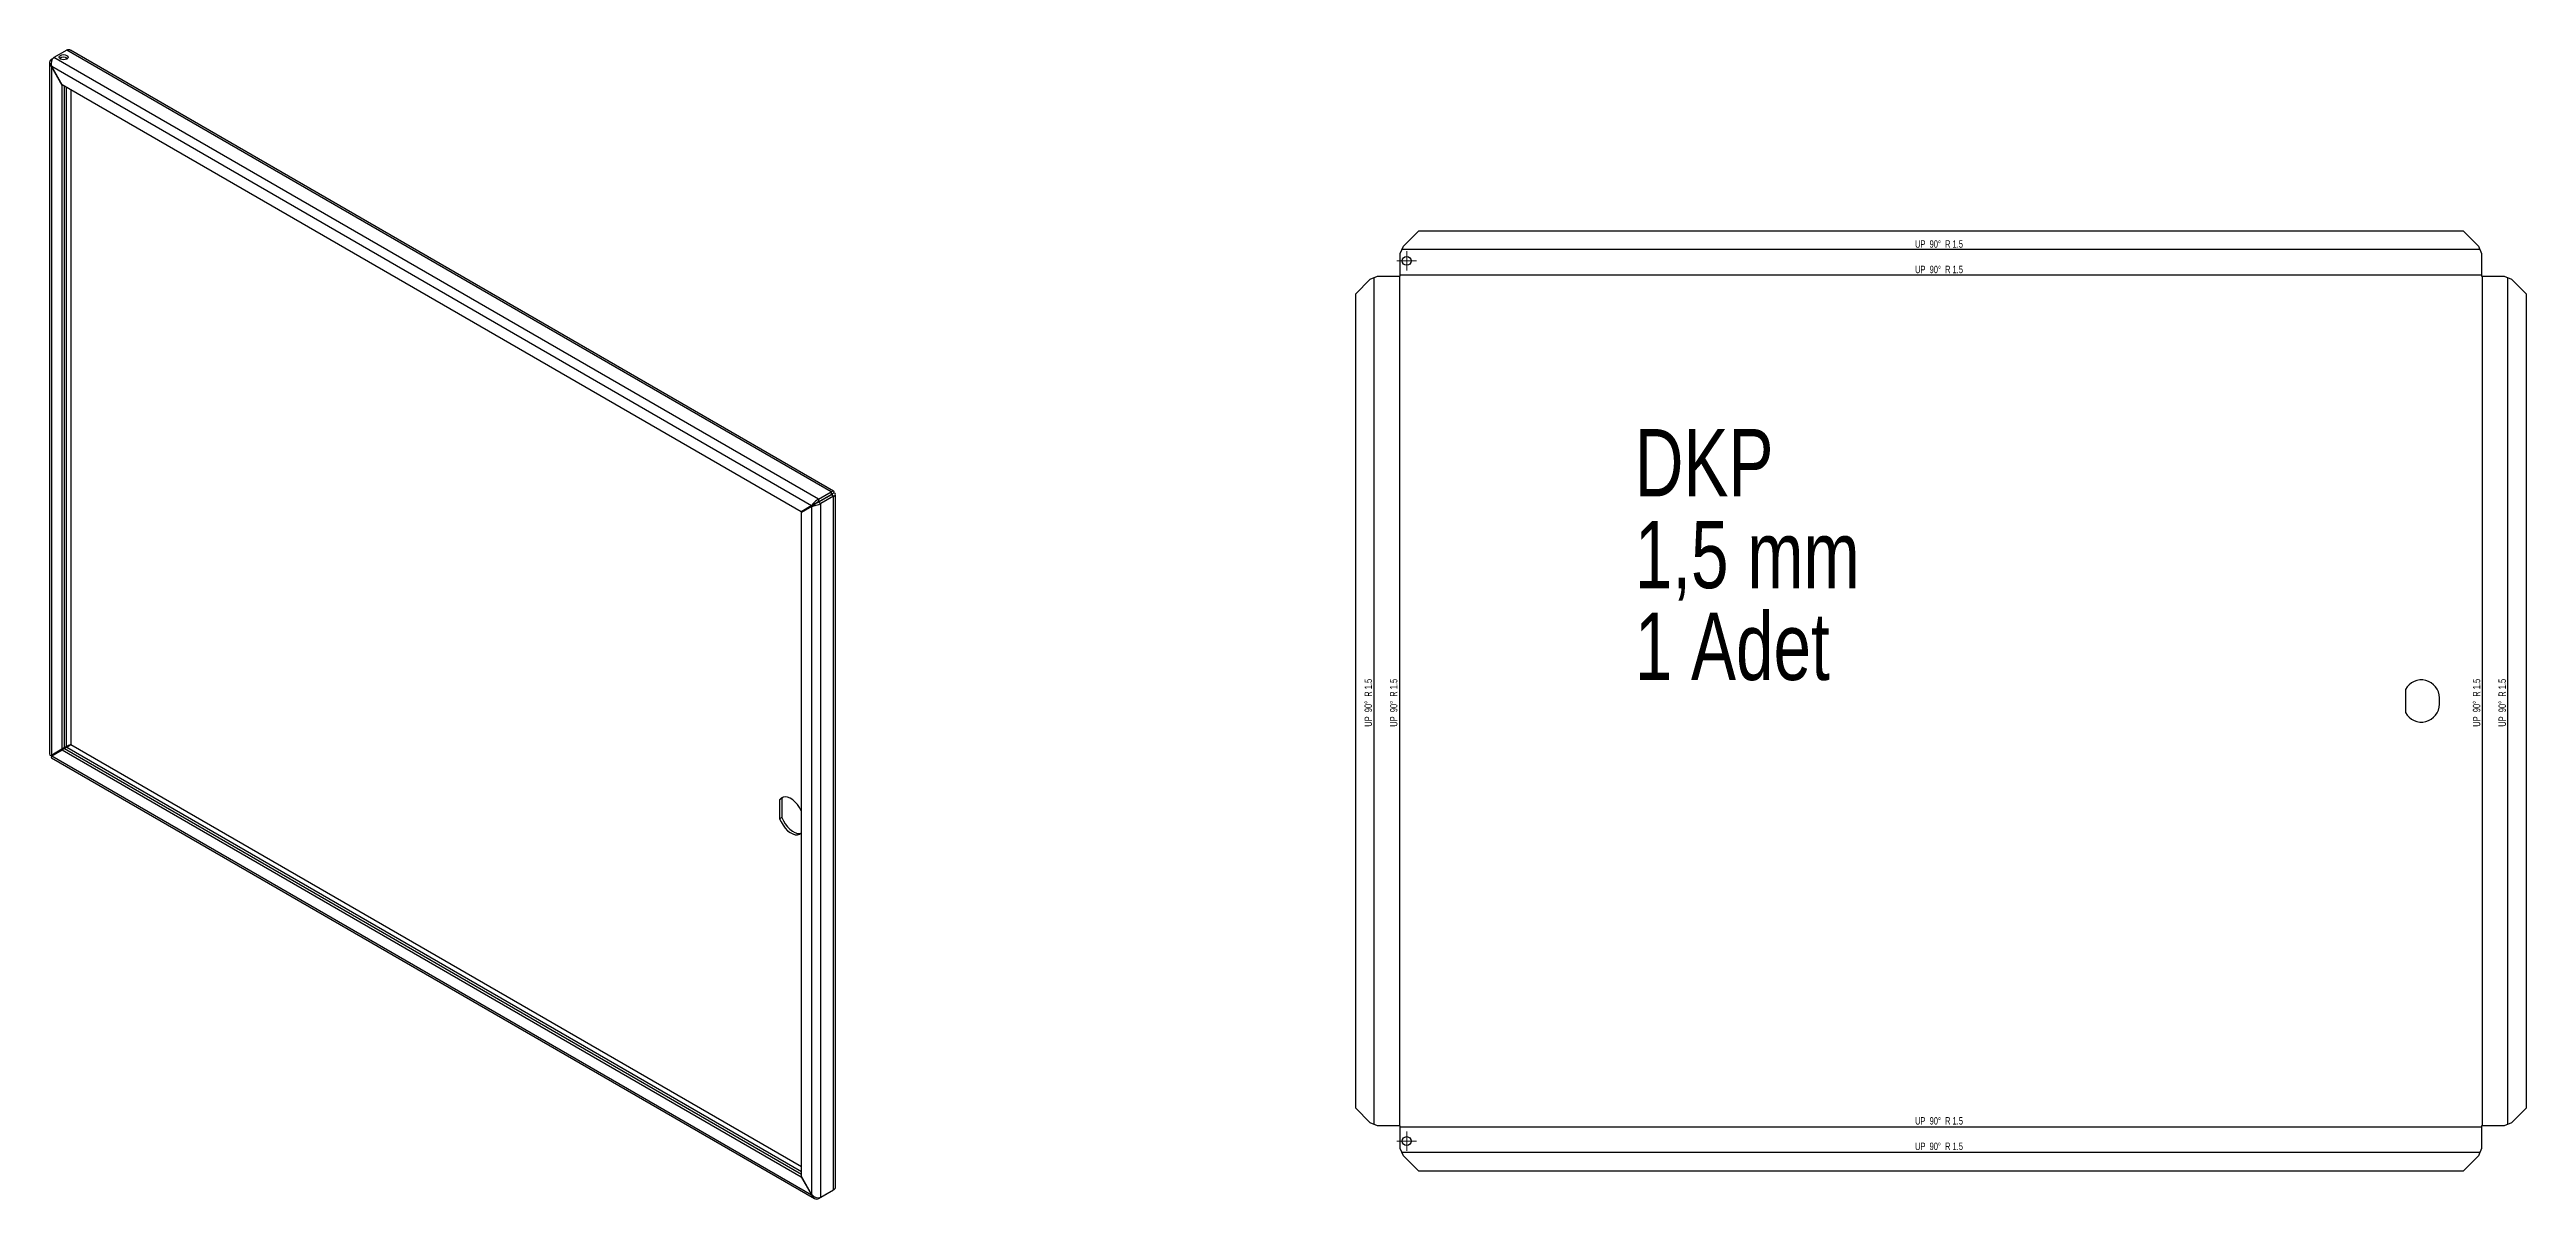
# Model space of a CAD drawing. Header units: millimetres. Extents: x -1996 to -388, y -1005 to 478.
# Drawn here: x -1712 to -543, y -1005 to -463 of the extents above; entities that cross this region are included whole.
import ezdxf

# ---------------------------------------------------------------- set-up
doc = ezdxf.new("R2010")
doc.units = ezdxf.units.MM
doc.styles.add('SLDTEXTSTYLE0', font='TXT', dxfattribs={"width": 0.75})
doc.styles.add('SLDTEXTSTYLE1', font='TXT', dxfattribs={"width": 0.660714})

msp = doc.modelspace()

# ---------------------------------------------------------------- texts
at = {"color": 7, "linetype": 'Continuous', "lineweight": 0}
for s, insert, char_height, attachment_point, style in [('UP  90°  R 1.5', (-820.3, -552.8), 3.5, 2, 'SLDTEXTSTYLE1'), ('UP  90°  R 1.5', (-820.3, -564.8), 3.5, 2, 'SLDTEXTSTYLE1'), ('DKP', (-963.9, -641.8), 31.75, 1, 'SLDTEXTSTYLE0'), ('1,5 mm', (-963.9, -685.1), 31.75, 1, 'SLDTEXTSTYLE0'), ('1 Adet', (-963.9, -728.4), 31.75, 1, 'SLDTEXTSTYLE0'), ('UP  90°  R 1.5', (-820.3, -966.3), 3.5, 2, 'SLDTEXTSTYLE1'), ('UP  90°  R 1.5', (-820.3, -978.3), 3.5, 2, 'SLDTEXTSTYLE1')]:
    msp.add_mtext(s, dxfattribs=dict(at, insert=insert, char_height=char_height, attachment_point=attachment_point, style=style))
at = {"color": 7, "linetype": 'Continuous', "lineweight": 0, "char_height": 3.5, "attachment_point": 2, "rotation": 90, "style": 'SLDTEXTSTYLE1'}
for insert in [(-1091.4, -770.9), (-1079.4, -770.9), (-568.4, -770.9), (-556.3, -770.9)]:
    msp.add_mtext('UP  90°  R 1.5', dxfattribs=dict(at, insert=insert))

# ---------------------------------------------------------------- blocks, each defined once
blk = doc.blocks.new('SW_CENTERMARKSYMBOL_12')
at = {"color": 0, "linetype": 'Continuous', "lineweight": 18}
for p, q in [((-2.5, 0), (-4.6, 0)), ((0, 0), (-2.5, 0)), ((0, 2.5), (0, 4.6)), ((0, 0), (0, 2.5)), ((0, 0), (0, -2.5)), ((0, 0), (2.5, 0)), ((2.5, 0), (4.6, 0)), ((0, -2.5), (0, -4.6))]:
    blk.add_line(p, q, dxfattribs=at)
blk = doc.blocks.new('SW_CENTERMARKSYMBOL_13')
at = {"color": 0, "linetype": 'Continuous', "lineweight": 18}
for p, q in [((-2.5, 0), (-4.6, 0)), ((0, 0), (-2.5, 0)), ((0, 2.5), (0, 4.6)), ((0, 0), (0, 2.5)), ((0, 0), (0, -2.5)), ((0, 0), (2.5, 0)), ((2.5, 0), (4.6, 0)), ((0, -2.5), (0, -4.6))]:
    blk.add_line(p, q, dxfattribs=at)

# ---------------------------------------------------------------- linework, layer by layer
at = {"color": 7, "linetype": 'Continuous', "lineweight": 25}
for p, q in [((-1711, -467.3), (-1709.9, -466.7)), ((-1711, -467.3), (-1710.7, -467.5)), ((-1703.8, -463.2), (-1709.9, -466.6)), ((-1349.1, -674.9), (-1709.9, -466.6)), ((-1704, -466.7), (-1704, -467.4)), ((-1343.1, -671.4), (-1703.8, -463.2)), ((-1341.9, -671.1), (-1702.1, -463.2)), ((-1711.9, -468.9), (-1711.9, -795.3)), ((-1711, -471), (-1710.9, -470.9)), ((-1711, -471), (-1711, -795.7)), ((-1711, -471), (-1706.1, -479.6)), ((-1352.3, -678), (-1710.9, -470.9)), ((-1706, -479.5), (-1710.9, -470.9)), ((-1706.1, -479.6), (-1706, -479.5)), ((-1706.1, -479.6), (-1706.1, -792.8)), ((-1357.3, -680.8), (-1706, -479.5)), ((-1705, -480), (-1705, -792.2)), ((-1704, -480.7), (-1704, -791.6)), ((-1701.8, -481.9), (-1701.8, -790.5)), ((-1066, -548.5), (-1073, -555.5)), ((-572.8, -548.5), (-1066, -548.5)), ((-565.8, -555.5), (-572.8, -548.5)), ((-1074.5, -559), (-1073, -555.5)), ((-1074.5, -569.7), (-1074.5, -559)), ((-565.8, -555.5), (-564.3, -559)), ((-564.3, -559), (-564.3, -569.7)), ((-1088.7, -571.2), (-1095.7, -578.2)), ((-1088.7, -571.2), (-1085.2, -569.7)), ((-1085.2, -569.7), (-1074.5, -569.7)), ((-564.3, -569.7), (-553.6, -569.7)), ((-553.6, -569.7), (-550.1, -571.2)), ((-543.1, -578.2), (-550.1, -571.2)), ((-1095.7, -578.2), (-1095.7, -961.9)), ((-543.1, -961.9), (-543.1, -578.2)), ((-1351.2, -677.3), (-1356.2, -680.2)), ((-1352.3, -678), (-1351.2, -677.3)), ((-1352.2, -678.2), (-1351.4, -677.7)), ((-1350.8, -677.4), (-1351.4, -677.7)), ((-1349.1, -674.9), (-1343.1, -671.4)), ((-1349.1, -676.1), (-1343.1, -672.6)), ((-1349.1, -674.9), (-1349.1, -676.1)), ((-1343, -672.9), (-1349, -676.3)), ((-1347.9, -676.9), (-1349, -676.3)), ((-1341.9, -673.5), (-1347.9, -676.9)), ((-1347.9, -1004.1), (-1347.9, -676.9)), ((-1343.1, -671.4), (-1343.1, -672.6)), ((-1343, -672.7), (-1343.1, -672.6)), ((-1341.9, -672.1), (-1343, -672.7)), ((-1343, -672.9), (-1343, -672.7)), ((-1341.9, -673.5), (-1343, -672.9)), ((-1341.9, -1000.6), (-1341.9, -673.5)), ((-1341, -999.1), (-1341, -672.6)), ((-1352.3, -678), (-1357.3, -680.8)), ((-1357.3, -680.8), (-1356.2, -680.2)), ((-1357.1, -681), (-1352.2, -678.2)), ((-1357.1, -994.3), (-1357.1, -681)), ((-1352.2, -1002.9), (-1352.2, -678.2)), ((-600.2, -764.6), (-600.2, -775.5)), ((-584.2, -771.5), (-584.2, -768.6)), ((-1706.1, -792.8), (-1711, -795.7)), ((-1710.9, -795.9), (-1706, -793.1)), ((-1704, -791.6), (-1710, -795.1)), ((-1705, -792.2), (-1710, -795.1)), ((-1706.1, -792.8), (-1705, -792.2)), ((-1706, -793.1), (-1704.9, -792.4)), ((-1706, -793.1), (-1357.3, -994.4)), ((-1704.9, -792.4), (-1703.8, -791.8)), ((-1704.9, -792.4), (-1357.1, -993.2)), ((-1703.8, -791.8), (-1357.1, -992)), ((-1701.8, -790.5), (-1357.1, -989.5)), ((-1711, -795.7), (-1710, -795.1)), ((-1711, -796.9), (-1350.9, -1004.7)), ((-1710.9, -795.9), (-1352.3, -1002.9)), ((-1710, -795.1), (-1710, -795.1)), ((-1366.3, -816.1), (-1367.4, -816.7)), ((-1367.4, -816.7), (-1367.4, -825.6)), ((-1365.8, -815.4), (-1366.3, -816.1)), ((-1366.3, -816.1), (-1366.3, -825)), ((-1366.3, -825), (-1367.4, -825.6)), ((-1095.7, -961.9), (-1088.7, -968.9)), ((-1085.2, -970.4), (-1088.7, -968.9)), ((-550.1, -968.9), (-553.6, -970.4)), ((-550.1, -968.9), (-543.1, -961.9)), ((-1074.5, -970.4), (-1085.2, -970.4)), ((-1074.5, -981.1), (-1074.5, -970.4)), ((-1073, -984.6), (-1074.5, -981.1)), ((-564.3, -981.1), (-565.8, -984.6)), ((-553.6, -970.4), (-564.3, -970.4)), ((-564.3, -970.4), (-564.3, -981.1)), ((-1073, -984.6), (-1066, -991.6)), ((-1066, -991.6), (-572.8, -991.6)), ((-572.8, -991.6), (-565.8, -984.6)), ((-1357.3, -994.4), (-1357.1, -994.3)), ((-1357.3, -994.4), (-1352.3, -1002.9)), ((-1352.2, -1002.9), (-1357.1, -994.3)), ((-1352.3, -1002.9), (-1352.2, -1002.9)), ((-1343.1, -1001.3), (-1349.1, -1004.8)), ((-1349.1, -1004.8), (-1349.1, -1004.4)), ((-1347.9, -1004.1), (-1341.9, -1000.6)), ((-1343.1, -1001.3), (-1343.1, -1001.3))]:
    msp.add_line(p, q, dxfattribs=at)
at = {"color": 7, "linetype": 'Continuous'}
for p, q in [((-565.1, -557.2), (-1073.7, -557.2)), ((-1087, -570.5), (-1087, -969.6)), ((-1074.9, -569.7), (-1074.9, -970.4)), ((-564.3, -569.3), (-1074.5, -569.3)), ((-563.9, -970.4), (-563.9, -569.7)), ((-551.9, -969.6), (-551.9, -570.5)), ((-1074.5, -970.8), (-564.3, -970.8)), ((-1073.7, -982.8), (-565.1, -982.8))]:
    msp.add_line(p, q, dxfattribs=at)
at = {"color": 7, "linetype": 'Continuous', "lineweight": 25, "flags": 128}
for points in [[(-1703.8, -467.3), (-1704.5, -467.6), (-1705.3, -467.7), (-1706.1, -467.6), (-1706.7, -467.3), (-1707.2, -466.9), (-1707.4, -466.4), (-1707.2, -466), (-1706.7, -465.6), (-1706.1, -465.3), (-1705.3, -465.2), (-1704.5, -465.3), (-1703.8, -465.6), (-1703.3, -466), (-1703.2, -466.4), (-1703.3, -466.9), (-1703.8, -467.3)], [(-1357.1, -821.9), (-1357.2, -821.9), (-1358, -820.3), (-1358.9, -818.9), (-1360, -817.7), (-1361.2, -816.6), (-1362.4, -815.9), (-1363.7, -815.4), (-1364.8, -815.3), (-1365.8, -815.4), (-1366.7, -815.9), (-1367.4, -816.7)], [(-1367.4, -825.6), (-1366.7, -827.1), (-1365.8, -828.6), (-1364.8, -830), (-1363.7, -831.2), (-1362.4, -832.1), (-1361.2, -832.7), (-1360, -833.1), (-1358.9, -833.1), (-1358, -832.8), (-1357.2, -832.2), (-1357.1, -832.2)], [(-1366.3, -825), (-1365.6, -826.5), (-1364.8, -828), (-1363.7, -829.4), (-1362.6, -830.5), (-1361.4, -831.5), (-1360.2, -832.1), (-1359, -832.5), (-1357.9, -832.5), (-1357.3, -832.4)]]:
    msp.add_lwpolyline(points, dxfattribs=at)
at = {"color": 7, "linetype": 'Continuous', "lineweight": 25}
for centre in [(-1071.5, -562.5), (-1071.5, -977.6)]:
    msp.add_circle(centre, 2.1, dxfattribs=at)
for centre, radius, start, end in [((-1705.3, -469.3), 2.85, 50.5301, 129.4699), ((-592.7, -768.6), 8.5, 0, 151.9275), ((-592.7, -771.5), 8.5, 208.0725, 0)]:
    msp.add_arc(centre, radius, start, end, dxfattribs=at)
for centre, major_axis, ratio, start_param, end_param in [((-1708.9, -469.8), (2.65, -1.99), 0.711499, 2.847529, 4.418325), ((-1708.8, -469.7), (-0.4, 3.29), 0.71152, 0.293914, 1.86471), ((-1702.9, -466.2), (-0.13, 3.23), 0.71682, 5.858414, 6.643731), ((-1350.2, -676.7), (2.3, 2.12), 0.264838, 0.867915, 2.438712), ((-1350.1, -676.9), (2.99, 0.93), 0.264711, 3.844438, 5.415235), ((-1350.2, -676.7), (1.5, 0.87), 0.00007, 0.785358, 2.356154), ((-1350.1, -676.9), (1.5, 0.87), 0.00007, 0.785358, 2.177982), ((-1344, -673.3), (2.22, 2.17), 0.301123, 5.582444, 7.153241), ((-1344, -673.3), (1.41, 0.92), 0.054053, 5.525332, 7.096128), ((-1344, -673.3), (1.5, 0.77), 0.053913, 5.470233, 7.041029), ((-1344, -673.3), (2.99, 0.84), 0.300998, 5.413091, 6.983887), ((-1702.9, -791.2), (1.5, 0.77), 0.053913, 0.757844, 2.32864), ((-1702.9, -791.2), (1.41, 0.92), 0.054053, 3.954536, 5.525332), ((-1708.9, -794.5), (2.99, 0.93), 0.264711, 3.05904, 3.844438), ((-1708.8, -794.7), (2.3, 2.12), 0.264838, 2.438712, 3.224191), ((-1708.9, -794.5), (1.5, 0.87), 0.00007, 2.356154, 3.92695), ((-1350.2, -1001.7), (-0.4, 3.29), 0.71152, 1.86471, 3.435506), ((-1350.1, -1001.6), (2.65, -1.99), 0.711499, 4.418325, 5.989121), ((-1344, -998.3), (2.73, -1.72), 0.71679, 5.922485, 6.707883)]:
    msp.add_ellipse(centre, major_axis=major_axis, ratio=ratio, start_param=start_param, end_param=end_param, dxfattribs=at)

# ---------------------------------------------------------------- block references
at = {"color": 7, "linetype": 'Continuous', "lineweight": 18}
for name, p in [('SW_CENTERMARKSYMBOL_13', (-1071.5, -562.5)), ('SW_CENTERMARKSYMBOL_12', (-1071.5, -977.6))]:
    msp.add_blockref(name, p, dxfattribs=at)

msp.set_redraw_order([(e.dxf.handle, doc.entitydb.next_handle()) for e in msp.query("TEXT MTEXT ATTDEF DIMENSION ARC_DIMENSION")])  # texts and dimensions are drawn at this point

doc.saveas('drawing.dxf')
